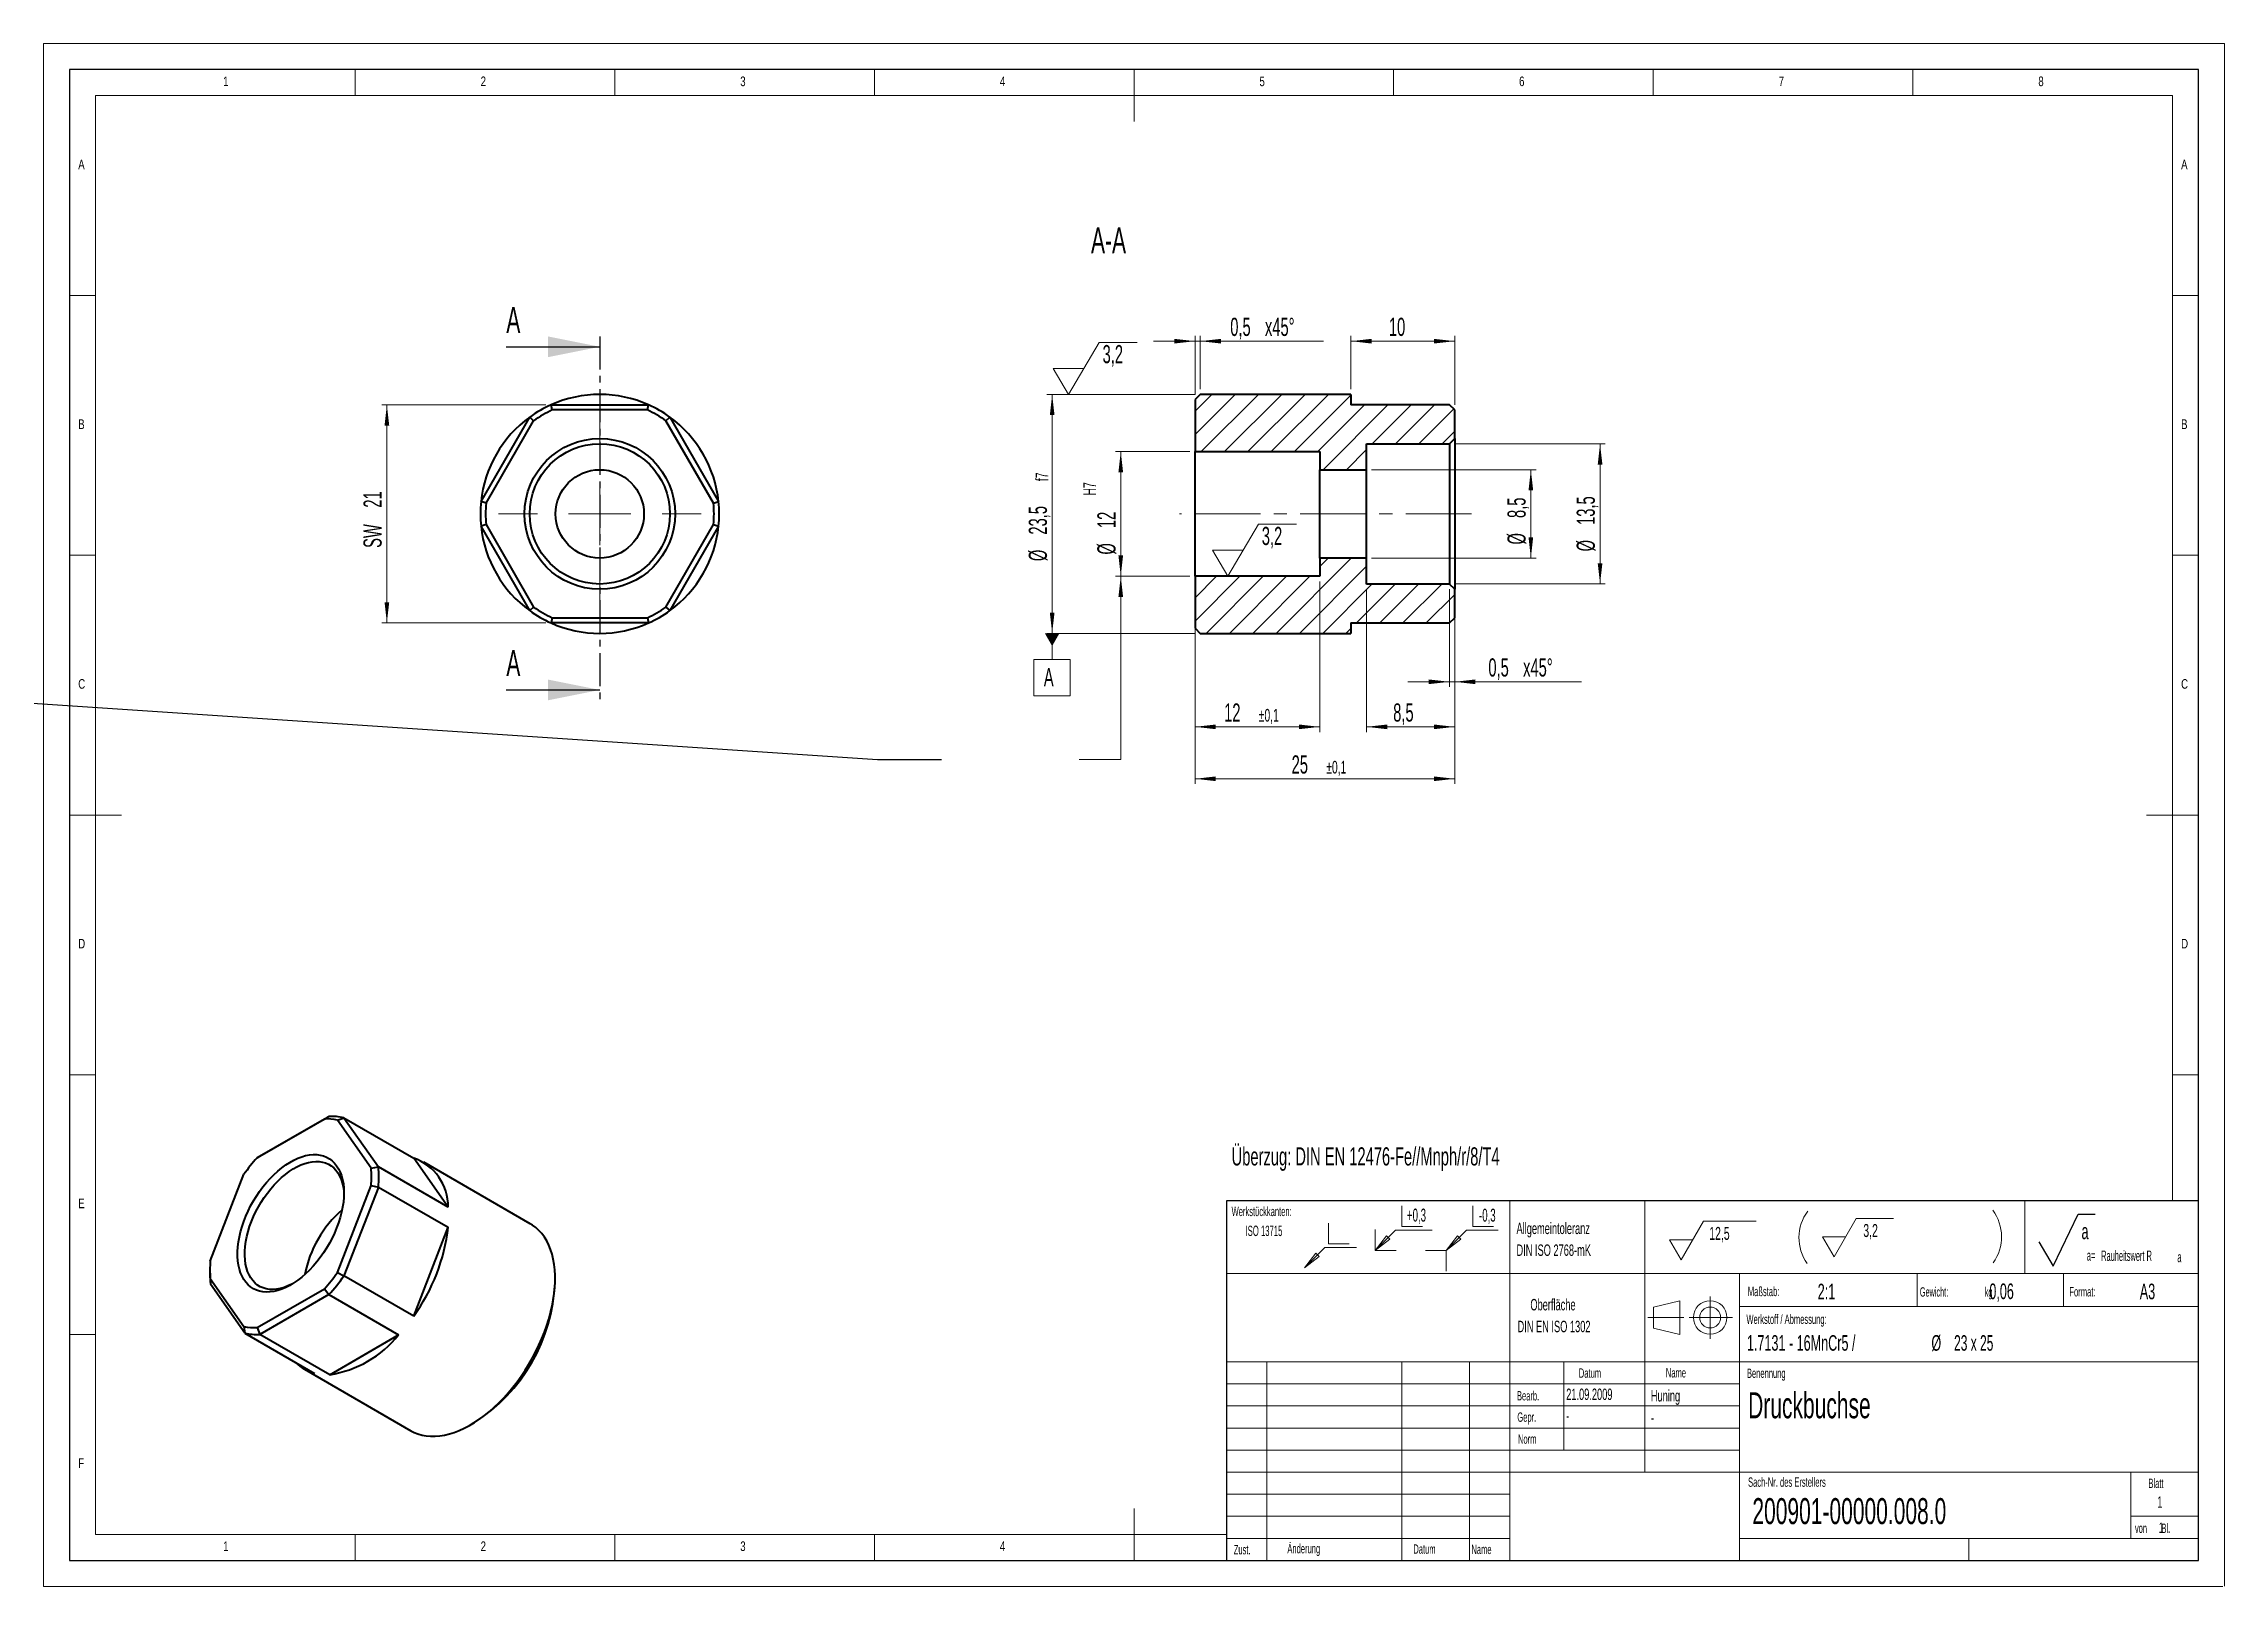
# Model space of a CAD drawing. Header units: millimetres. Extents: x -547 to 420, y 0 to 297.
# Drawn here: x 0 to 420, y 0 to 297 of the extents above; entities that cross this region are included whole.
import ezdxf

# ---------------------------------------------------------------- set-up
doc = ezdxf.new("R2010")
doc.units = ezdxf.units.MM
doc.linetypes.add('CENTER', pattern=[10.16, 6.35, -1.27, 1.27, -1.27])
doc.linetypes.add('CENTERX2', pattern=[20.32, 12.7, -2.54, 2.54, -2.54])
doc.layers.add('SLD-0', color=7, linetype='Continuous')
doc.styles.add('SLDTEXTSTYLE0', font='TXT', dxfattribs={"width": 0.605})
doc.styles.add('SLDTEXTSTYLE1', font='TXT', dxfattribs={"width": 0.554584})
doc.styles.add('SLDTEXTSTYLE2', font='TXT', dxfattribs={"width": 0.491563})
doc.styles.add('SLDTEXTSTYLE3', font='TXT', dxfattribs={"width": 0.75})
doc.styles.add('SLDTEXTSTYLE4', font='TXT', dxfattribs={"width": 0.575})
doc.styles.add('SLDTEXTSTYLE5', font='TXT', dxfattribs={"width": 0.5375})
doc.styles.add('SLDTEXTSTYLE6', font='TXT', dxfattribs={"width": 0.548462})
doc.dimstyles.new('SLDDIMSTYLE0', dxfattribs={"dimtxt": 3.5, "dimasz": 4, "dimexe": 0, "dimexo": 0.0625, "dimgap": 0.875, "dimtad": 1, "dimlfac": 0.5, "dimrnd": 1e-09, "dimzin": 12, "dimdsep": 46, "dimtxsty": 'SLDTEXTSTYLE0', "dimsah": 1, "dimcen": 0.09, "dimadec": 0, "dimazin": 0, "dimtfac": 1, "dimtofl": 0, "dimtmove": 0, "dimatfit": 3, "dimfxl": 1, "dimfrac": 2, "dimtolj": 1, "dimtzin": 12, "dimarcsym": 0})
doc.dimstyles.new('SLDDIMSTYLE1', dxfattribs={"dimtxt": 3.5, "dimasz": 4, "dimexe": 0, "dimexo": 0.0625, "dimgap": 0.875, "dimtad": 1, "dimlfac": 0.5, "dimrnd": 1e-09, "dimzin": 12, "dimdsep": 46, "dimtxsty": 'SLDTEXTSTYLE0', "dimsah": 1, "dimcen": 0.09, "dimadec": 0, "dimazin": 0, "dimtfac": 1, "dimtofl": 0, "dimtmove": 0, "dimatfit": 3, "dimfxl": 1, "dimfrac": 2, "dimtolj": 1, "dimtzin": 12, "dimarcsym": 0})
doc.dimstyles.new('SLDDIMSTYLE2', dxfattribs={"dimtxt": 3.5, "dimasz": 4, "dimexe": 0, "dimexo": 0.0625, "dimgap": 0.875, "dimtad": 1, "dimlfac": 0.5, "dimrnd": 1e-09, "dimzin": 12, "dimdsep": 46, "dimtxsty": 'SLDTEXTSTYLE0', "dimsah": 1, "dimcen": 0.09, "dimadec": 0, "dimazin": 0, "dimtfac": 1, "dimtofl": 0, "dimtmove": 0, "dimatfit": 3, "dimfxl": 1, "dimfrac": 2, "dimtolj": 1, "dimtzin": 12, "dimarcsym": 0})
doc.dimstyles.new('SLDDIMSTYLE3', dxfattribs={"dimtxt": 3.5, "dimasz": 4, "dimexe": 0, "dimexo": 0.0625, "dimgap": 0.875, "dimtad": 1, "dimlfac": 0.5, "dimrnd": 1e-09, "dimzin": 12, "dimdsep": 46, "dimtxsty": 'SLDTEXTSTYLE0', "dimsah": 1, "dimcen": 0.09, "dimadec": 0, "dimazin": 0, "dimtol": 1, "dimtp": 0.1, "dimtm": 0.1, "dimtfac": 1, "dimtdec": 1, "dimtofl": 0, "dimtmove": 0, "dimatfit": 3, "dimfxl": 1, "dimfrac": 2, "dimtolj": 1, "dimarcsym": 0})
doc.dimstyles.new('SLDDIMSTYLE4', dxfattribs={"dimtxt": 3.5, "dimasz": 4, "dimexe": 0, "dimexo": 0.0625, "dimgap": 0.875, "dimtad": 1, "dimlfac": 0.5, "dimrnd": 1e-09, "dimzin": 12, "dimdsep": 46, "dimtxsty": 'SLDTEXTSTYLE0', "dimsah": 1, "dimcen": 0.09, "dimadec": 0, "dimazin": 0, "dimtfac": 1, "dimtofl": 0, "dimtmove": 0, "dimatfit": 3, "dimfxl": 1, "dimfrac": 2, "dimtolj": 1, "dimtzin": 12, "dimarcsym": 0})
doc.dimstyles.new('SLDDIMSTYLE6', dxfattribs={"dimtxt": 0, "dimasz": 4, "dimexe": 0, "dimexo": 0.0625, "dimgap": 0, "dimtad": 0, "dimtih": 1, "dimtoh": 1, "dimdec": 0, "dimrnd": 1e-09, "dimzin": 0, "dimdsep": 46, "dimtxsty": 'Standard', "dimblk1": 'NONE', "dimblk2": 'NONE', "dimsah": 1, "dimcen": 0.09, "dimadec": 0, "dimazin": 0, "dimtfac": 4, "dimtdec": 0, "dimtofl": 0, "dimtmove": 0, "dimatfit": 3, "dimldrblk": 'NONE', "dimfxl": 1, "dimfrac": 2, "dimtolj": 1, "dimtzin": 0, "dimarcsym": 0})

msp = doc.modelspace()

# ---------------------------------------------------------------- texts
at = {"color": 7, "linetype": 'Continuous', "lineweight": 0, "attachment_point": 1}
for s, insert, char_height, style in [('1', (34.583, 290.668), 1.852, 'SLDTEXTSTYLE3'), ('2', (84.167, 290.668), 1.852, 'SLDTEXTSTYLE3'), ('3', (134.167, 290.668), 1.852, 'SLDTEXTSTYLE3'), ('4', (184.167, 290.668), 1.852, 'SLDTEXTSTYLE3'), ('5', (234.167, 290.668), 1.852, 'SLDTEXTSTYLE3'), ('6', (284.167, 290.668), 1.852, 'SLDTEXTSTYLE3'), ('7', (334.167, 290.668), 1.852, 'SLDTEXTSTYLE3'), ('8', (384.167, 290.668), 1.852, 'SLDTEXTSTYLE3'), ('A', (6.667, 274.668), 1.852, 'SLDTEXTSTYLE3'), ('A', (411.667, 274.668), 1.852, 'SLDTEXTSTYLE3'), ('A-A', (201.723, 261.633), 5, 'SLDTEXTSTYLE0'), ('B', (6.667, 224.668), 1.852, 'SLDTEXTSTYLE3'), ('B', (411.667, 224.668), 1.852, 'SLDTEXTSTYLE3'), ('C', (6.667, 174.668), 1.852, 'SLDTEXTSTYLE3'), ('C', (411.667, 174.668), 1.852, 'SLDTEXTSTYLE3'), ('D', (6.667, 124.668), 1.852, 'SLDTEXTSTYLE3'), ('D', (411.667, 124.668), 1.852, 'SLDTEXTSTYLE3'), ('E', (6.667, 74.668), 1.852, 'SLDTEXTSTYLE3'), ('Werkstückkanten:    ', (228.795, 73.096), 1.8, 'SLDTEXTSTYLE0'), ('-0,3', (276.454, 72.724), 2.5, 'SLDTEXTSTYLE1'), ('ISO 13715', (231.485, 69.46), 2, 'SLDTEXTSTYLE1'), ('Maßstab:', (328.218, 57.692), 1.8, 'SLDTEXTSTYLE0'), ('2:1', (341.678, 58.28), 3, 'SLDTEXTSTYLE0'), ('Gewicht:                  kg', (361.346, 57.598), 1.8, 'SLDTEXTSTYLE5'), ('0,06', (374.729, 58.322), 3, 'SLDTEXTSTYLE0'), ('Format:', (390.155, 57.624), 1.8, 'SLDTEXTSTYLE0'), ('A3', (403.704, 58.293), 3, 'SLDTEXTSTYLE0'), ('Werkstoff / Abmessung:  ', (327.947, 52.344), 1.8, 'SLDTEXTSTYLE0'), ('Name', (312.431, 42.029), 1.8, 'SLDTEXTSTYLE0'), ('21.09.2009', (293.239, 38.092), 2.2, 'SLDTEXTSTYLE0'), ('Datum', (295.665, 41.98), 1.8, 'SLDTEXTSTYLE0'), ('Huning', (309.539, 37.81), 2.2, 'SLDTEXTSTYLE0'), ('Benennung', (328.046, 41.952), 1.8, 'SLDTEXTSTYLE0'), ('Bearb.', (283.751, 37.607), 1.8, 'SLDTEXTSTYLE0'), ('Druckbuchse', (328.275, 37.378), 5, 'SLDTEXTSTYLE0'), ('Gepr.', (283.822, 33.502), 1.8, 'SLDTEXTSTYLE0'), ('-', (293.225, 34), 2.2, 'SLDTEXTSTYLE0'), ('-', (309.543, 33.581), 2.2, 'SLDTEXTSTYLE0'), ('Norm', (283.95, 29.272), 1.8, 'SLDTEXTSTYLE0'), ('F', (6.667, 24.668), 1.852, 'SLDTEXTSTYLE3'), ('Sach-Nr. des Erstellers', (328.267, 20.988), 1.8, 'SLDTEXTSTYLE0'), ('200901-00000.008.0', (329.095, 17.004), 5, 'SLDTEXTSTYLE0'), ('Blatt', (405.364, 20.762), 1.8, 'SLDTEXTSTYLE0'), ('1', (407.082, 17.348), 2.2, 'SLDTEXTSTYLE0'), ('1', (34.583, 8.668), 1.852, 'SLDTEXTSTYLE3'), ('2', (84.167, 8.668), 1.852, 'SLDTEXTSTYLE3'), ('3', (134.167, 8.668), 1.852, 'SLDTEXTSTYLE3'), ('4', (184.167, 8.668), 1.852, 'SLDTEXTSTYLE3'), ('Änderung', (239.537, 8.181), 1.8, 'SLDTEXTSTYLE0'), ('von       Bl.', (402.782, 12.104), 1.8, 'SLDTEXTSTYLE6'), ('1', (407.365, 12.307), 2, 'SLDTEXTSTYLE0'), ('Zust.', (229.206, 7.983), 1.8, 'SLDTEXTSTYLE0'), ('Datum', (263.799, 8.102), 1.8, 'SLDTEXTSTYLE0'), ('Name', (274.976, 8.031), 1.8, 'SLDTEXTSTYLE0')]:
    msp.add_mtext(s, dxfattribs=dict(at, insert=insert, char_height=char_height, style=style))
at = {"color": 7, "linetype": 'Continuous', "char_height": 5, "attachment_point": 1, "style": 'SLDTEXTSTYLE0'}
for insert in [(89.115, 246.312), (89.115, 180.256)]:
    msp.add_mtext('A', dxfattribs=dict(at, insert=insert))
at = {"color": 8, "linetype": 'Continuous', "lineweight": 0, "insert": (228.795, 84.543), "char_height": 3.5, "attachment_point": 1, "style": 'SLDTEXTSTYLE0'}
msp.add_mtext('Überzug: DIN EN 12476-Fe//Mnph/r/8/T4', dxfattribs=at)

# ---------------------------------------------------------------- blocks, each defined once
blk = doc.blocks.new('Block22')
at = {"color": 7, "linetype": 'Continuous', "lineweight": 0}
for p, q in [((2.23, 0), (6.51, 7.42)), ((6.51, 7.42), (16.66, 7.42)), ((0, 3.86), (4.46, 3.86)), ((0, 3.86), (2.23, 0))]:
    blk.add_line(p, q, dxfattribs=at)
at = {"color": 7, "linetype": 'Continuous', "lineweight": 0, "insert": (7.63, 6.32), "char_height": 2.5, "attachment_point": 1, "style": 'SLDTEXTSTYLE0'}
blk.add_mtext('12,5', dxfattribs=at)
blk = doc.blocks.new('Block23')
at = {"color": 7, "linetype": 'Continuous', "lineweight": 0}
blk.add_arc((-6.86, 4.98), 8.57, 324.4695, 36.7808, dxfattribs=at)
blk = doc.blocks.new('Block24')
at = {"layer": 'SLD-0', "color": 7, "linetype": 'Continuous', "lineweight": 0}
for p, q in [((6.51, 7.42), (2.23, 0)), ((6.51, 7.42), (13.68, 7.42)), ((2.23, 0), (0, 3.86)), ((0, 3.86), (4.46, 3.86))]:
    blk.add_line(p, q, dxfattribs=at)
at = {"layer": 'SLD-0', "insert": (7.87, 6.34), "char_height": 2.5, "attachment_point": 1, "style": 'SLDTEXTSTYLE0'}
blk.add_mtext('3,2', dxfattribs=at)
blk = doc.blocks.new('Block25')
at = {"color": 7, "linetype": 'Continuous', "lineweight": 0}
blk.add_arc((8.57, 4.98), 8.57, 143.2192, 215.5305, dxfattribs=at)
blk = doc.blocks.new('Block26')
at = {"color": 9, "linetype": 'Continuous', "lineweight": 0}
for p, q in [((5.1, 4.6), (5.1, 8.6)), ((5.1, 4.6), (9.1, 4.6)), ((0, 0), (0, 4)), ((0, 0), (3.9, 3.9)), ((0, 0), (2.15, 2.8)), ((0, 0), (2.8, 2.15)), ((0, 0), (4, 0)), ((2.15, 2.8), (2.8, 2.15)), ((3.9, 3.9), (10.96, 3.9))]:
    blk.add_line(p, q, dxfattribs=at)
at = {"color": 7, "linetype": 'Continuous', "lineweight": 0, "insert": (6.11, 8.05), "char_height": 2.5, "attachment_point": 1, "style": 'SLDTEXTSTYLE1'}
blk.add_mtext('+0,3', dxfattribs=at)
blk = doc.blocks.new('Block27')
at = {"color": 9, "linetype": 'Continuous', "lineweight": 0}
for p, q in [((4.596194, 4.596194), (4.596194, 8.596194)), ((4.596194, 4.596194), (8.596194, 4.596194)), ((0, 0), (3.896194, 3.896194)), ((0, 0), (2.149051, 2.800697)), ((0, 0), (2.800697, 2.14905)), ((2.149051, 2.800697), (2.800697, 2.14905)), ((3.896194, 3.896194), (10.010473, 3.896194))]:
    blk.add_line(p, q, dxfattribs=at)
blk = doc.blocks.new('Block28')
at = {"layer": 'SLD-0'}
for p, q in [((2.77, 0), (7.58, 10.04)), ((7.58, 10.04), (10.86, 10.04)), ((0, 4.71), (2.77, 0))]:
    blk.add_line(p, q, dxfattribs=at)
at = {"layer": 'SLD-0', "attachment_point": 1}
for s, insert, char_height, style in [('a', (8.22, 8.23), 3, 'SLDTEXTSTYLE0'), ('a=', (9.24, 3.08), 2, 'SLDTEXTSTYLE2'), ('Rauheitswert R', (12.01, 3.03), 2, 'SLDTEXTSTYLE2'), ('a', (26.68, 2.78), 2, 'SLDTEXTSTYLE2')]:
    blk.add_mtext(s, dxfattribs=dict(at, insert=insert, char_height=char_height, style=style))
blk = doc.blocks.new('SW_NOTE_0')
at = {"color": 0, "linetype": 'Continuous', "lineweight": 0, "char_height": 3, "attachment_point": 1}
for s, insert, style in [('1.7131 - 16MnCr5 / ', (0, 3.87), 'SLDTEXTSTYLE0'), ('%%c', (35.53, 3.87), 'SLDTEXTSTYLE0'), ('23 x 25', (39.9, 3.87), 'SLDTEXTSTYLE4')]:
    blk.add_mtext(s, dxfattribs=dict(at, insert=insert, style=style))
blk = doc.blocks.new('SW_NOTE_1')
at = {"color": 0, "linetype": 'Continuous', "lineweight": 0, "char_height": 2.2, "attachment_point": 1, "style": 'SLDTEXTSTYLE0'}
for s, insert in [('     Oberfläche', (0, 2.84)), ('DIN EN ISO 1302', (0, -1.36))]:
    blk.add_mtext(s, dxfattribs=dict(at, insert=insert))
blk = doc.blocks.new('SW_NOTE_2')
at = {"color": 0, "linetype": 'Continuous', "lineweight": 0, "char_height": 2.2, "attachment_point": 1, "style": 'SLDTEXTSTYLE0'}
for s, insert in [('Allgemeintoleranz', (0, 2.84)), ('DIN ISO 2768-mK', (0, -1.36))]:
    blk.add_mtext(s, dxfattribs=dict(at, insert=insert))
blk = doc.blocks.new('*D11')
at = {"color": 7, "linetype": 'Continuous', "lineweight": 15}
for p, q in [((96.73, 227.48), (65.11, 227.48)), ((66.11, 227.48), (66.11, 185.48)), ((96.73, 185.48), (65.11, 185.48))]:
    blk.add_line(p, q, dxfattribs=at)
for points in [[(66.11, 227.48), (65.66, 223.48), (66.56, 223.48)], [(66.11, 185.48), (66.56, 189.48), (65.66, 189.48)]]:
    blk.add_solid(points, dxfattribs=at)
at = {"color": 7, "linetype": 'Continuous', "lineweight": 15, "char_height": 3.5, "attachment_point": 1, "rotation": 90, "style": 'SLDTEXTSTYLE0'}
for s, insert in [('21', (61.6, 207.67)), ('SW', (61.6, 199.93))]:
    blk.add_mtext(s, dxfattribs=dict(at, insert=insert))
blk = doc.blocks.new('SW_CENTERMARKSYMBOL_0')
at = {"color": 0, "linetype": 'Continuous', "lineweight": 0}
for p, q in [((0, 12), (0, 19.5)), ((0, 0), (0, 6)), ((-12, 0), (-19.5, 0)), ((0, 0), (-6, 0)), ((0, 0), (0, -6)), ((0, 0), (6, 0)), ((12, 0), (19.5, 0)), ((0, -12), (0, -19.5))]:
    blk.add_line(p, q, dxfattribs=at)
blk = doc.blocks.new('*D13')
at = {"color": 7, "linetype": 'Continuous', "lineweight": 15}
for p, q in [((220.76, 218.48), (206.45, 218.48)), ((207.45, 218.48), (207.45, 194.48)), ((220.76, 194.48), (206.45, 194.48)), ((207.45, 194.48), (207.45, 159.17)), ((207.45, 159.17), (199.45, 159.17))]:
    blk.add_line(p, q, dxfattribs=at)
for points in [[(207.45, 218.48), (207, 214.48), (207.9, 214.48)], [(207.45, 194.48), (207.9, 198.48), (207, 198.48)], [(207.45, 194.48), (207, 190.48), (207.9, 190.48)]]:
    blk.add_solid(points, dxfattribs=at)
at = {"color": 7, "linetype": 'Continuous', "lineweight": 15, "attachment_point": 1, "rotation": 90, "style": 'SLDTEXTSTYLE0'}
for s, insert, char_height in [('H7', (200.23, 210.02), 2.45), ('12', (202.94, 203.74), 3.5), ('%%c', (202.94, 198.64), 3.5)]:
    blk.add_mtext(s, dxfattribs=dict(at, insert=insert, char_height=char_height))
blk = doc.blocks.new('*D14')
at = {"color": 7, "linetype": 'Continuous', "lineweight": 15}
for p, q in [((255.76, 214.98), (287.43, 214.98)), ((286.43, 214.98), (286.43, 197.98)), ((255.76, 197.98), (287.43, 197.98))]:
    blk.add_line(p, q, dxfattribs=at)
for points in [[(286.43, 214.98), (285.98, 210.98), (286.88, 210.98)], [(286.43, 197.98), (286.88, 201.98), (285.98, 201.98)]]:
    blk.add_solid(points, dxfattribs=at)
at = {"color": 7, "linetype": 'Continuous', "lineweight": 15, "char_height": 3.5, "attachment_point": 1, "rotation": 90, "style": 'SLDTEXTSTYLE0'}
for s, insert in [('8,5', (281.92, 205.68)), ('%%c', (281.92, 200.58))]:
    blk.add_mtext(s, dxfattribs=dict(at, insert=insert))
blk = doc.blocks.new('*D15')
at = {"color": 7, "linetype": 'Continuous', "lineweight": 15}
for p, q in [((271.76, 219.98), (300.76, 219.98)), ((299.76, 219.98), (299.76, 192.98)), ((271.76, 192.98), (300.76, 192.98))]:
    blk.add_line(p, q, dxfattribs=at)
for points in [[(299.76, 219.98), (299.31, 215.98), (300.21, 215.98)], [(299.76, 192.98), (300.21, 196.98), (299.31, 196.98)]]:
    blk.add_solid(points, dxfattribs=at)
at = {"color": 7, "linetype": 'Continuous', "lineweight": 15, "char_height": 3.5, "attachment_point": 1, "rotation": 90, "style": 'SLDTEXTSTYLE0'}
for s, insert in [('13,5', (295.25, 204.35)), ('%%c', (295.25, 199.25))]:
    blk.add_mtext(s, dxfattribs=dict(at, insert=insert))
blk = doc.blocks.new('*D16')
at = {"color": 7, "linetype": 'Continuous', "lineweight": 15}
for p, q in [((270.76, 191.98), (270.76, 173.15)), ((271.76, 190.98), (271.76, 173.15)), ((270.76, 174.15), (262.76, 174.15)), ((271.76, 174.15), (270.76, 174.15)), ((271.76, 174.15), (296.2, 174.15))]:
    blk.add_line(p, q, dxfattribs=at)
for points in [[(270.76, 174.15), (266.76, 174.6), (266.76, 173.7)], [(271.76, 174.15), (275.76, 173.7), (275.76, 174.6)]]:
    blk.add_solid(points, dxfattribs=at)
at = {"color": 7, "linetype": 'Continuous', "lineweight": 15, "char_height": 3.5, "attachment_point": 1, "style": 'SLDTEXTSTYLE0'}
for s, insert in [('0,5', (278.25, 178.66)), ('x45°', (284.94, 178.66))]:
    blk.add_mtext(s, dxfattribs=dict(at, insert=insert))
blk = doc.blocks.new('*D17')
at = {"color": 7, "linetype": 'Continuous', "lineweight": 15}
for p, q in [((254.76, 191.98), (254.76, 164.48)), ((271.76, 185.48), (271.76, 164.48)), ((254.76, 165.48), (271.76, 165.48))]:
    blk.add_line(p, q, dxfattribs=at)
for points in [[(254.76, 165.48), (258.76, 165.03), (258.76, 165.93)], [(271.76, 165.48), (267.76, 165.93), (267.76, 165.03)]]:
    blk.add_solid(points, dxfattribs=at)
at = {"color": 7, "linetype": 'Continuous', "lineweight": 15, "insert": (259.92, 169.99), "char_height": 3.5, "attachment_point": 1, "style": 'SLDTEXTSTYLE0'}
blk.add_mtext('8,5', dxfattribs=at)
blk = doc.blocks.new('*D18')
at = {"color": 7, "linetype": 'Continuous', "lineweight": 15}
for p, q in [((221.76, 193.48), (221.76, 164.48)), ((245.76, 193.48), (245.76, 164.48)), ((245.76, 165.48), (221.76, 165.48))]:
    blk.add_line(p, q, dxfattribs=at)
for points in [[(221.76, 165.48), (225.76, 165.03), (225.76, 165.93)], [(245.76, 165.48), (241.76, 165.93), (241.76, 165.03)]]:
    blk.add_solid(points, dxfattribs=at)
at = {"color": 7, "linetype": 'Continuous', "lineweight": 15, "attachment_point": 1, "style": 'SLDTEXTSTYLE0'}
for s, insert, char_height in [('12', (227.36, 169.99), 3.5), ('±0,1', (234.04, 168.94), 2.45)]:
    blk.add_mtext(s, dxfattribs=dict(at, insert=insert, char_height=char_height))
blk = doc.blocks.new('*D19')
at = {"color": 7, "linetype": 'Continuous', "lineweight": 15}
for p, q in [((221.76, 239.72), (213.76, 239.72)), ((221.76, 229.48), (221.76, 240.72)), ((222.76, 239.72), (221.76, 239.72)), ((222.76, 230.48), (222.76, 240.72)), ((222.76, 239.72), (246.49, 239.72))]:
    blk.add_line(p, q, dxfattribs=at)
for points in [[(221.76, 239.72), (217.76, 240.17), (217.76, 239.27)], [(222.76, 239.72), (226.76, 239.27), (226.76, 240.17)]]:
    blk.add_solid(points, dxfattribs=at)
at = {"color": 7, "linetype": 'Continuous', "lineweight": 15, "char_height": 3.5, "attachment_point": 1, "style": 'SLDTEXTSTYLE0'}
for s, insert in [('0,5', (228.54, 244.23)), ('x45°', (235.22, 244.23))]:
    blk.add_mtext(s, dxfattribs=dict(at, insert=insert))
blk = doc.blocks.new('*D20')
at = {"color": 7, "linetype": 'Continuous', "lineweight": 15}
for p, q in [((251.76, 230.48), (251.76, 240.72)), ((251.76, 239.72), (271.76, 239.72)), ((271.76, 227.48), (271.76, 240.72))]:
    blk.add_line(p, q, dxfattribs=at)
for points in [[(251.76, 239.72), (255.76, 239.27), (255.76, 240.17)], [(271.76, 239.72), (267.76, 240.17), (267.76, 239.27)]]:
    blk.add_solid(points, dxfattribs=at)
at = {"color": 7, "linetype": 'Continuous', "lineweight": 15, "insert": (259.09, 244.23), "char_height": 3.5, "attachment_point": 1, "style": 'SLDTEXTSTYLE0'}
blk.add_mtext('10', dxfattribs=at)
blk = doc.blocks.new('*D21')
at = {"color": 7, "linetype": 'Continuous', "lineweight": 15}
for p, q in [((271.76, 185.48), (271.76, 154.48)), ((221.76, 183.48), (221.76, 154.48)), ((221.76, 155.48), (271.76, 155.48))]:
    blk.add_line(p, q, dxfattribs=at)
for points in [[(221.76, 155.48), (225.76, 155.03), (225.76, 155.93)], [(271.76, 155.48), (267.76, 155.93), (267.76, 155.03)]]:
    blk.add_solid(points, dxfattribs=at)
at = {"color": 7, "linetype": 'Continuous', "lineweight": 15, "attachment_point": 1, "style": 'SLDTEXTSTYLE0'}
for s, insert, char_height in [('25', (240.36, 159.99), 3.5), ('±0,1', (247.04, 158.94), 2.45)]:
    blk.add_mtext(s, dxfattribs=dict(at, insert=insert, char_height=char_height))
blk = doc.blocks.new('*D22')
at = {"color": 7, "linetype": 'Continuous', "lineweight": 15}
for p, q in [((221.76, 229.48), (193.24, 229.48)), ((194.24, 229.48), (194.24, 195.79)), ((194.24, 229.48), (194.24, 183.48)), ((221.76, 183.48), (193.24, 183.48))]:
    blk.add_line(p, q, dxfattribs=at)
for points in [[(194.24, 229.48), (193.79, 225.48), (194.69, 225.48)], [(194.24, 183.48), (194.69, 187.48), (193.79, 187.48)]]:
    blk.add_solid(points, dxfattribs=at)
at = {"color": 7, "linetype": 'Continuous', "lineweight": 15, "attachment_point": 1, "rotation": 90, "style": 'SLDTEXTSTYLE0'}
for s, insert, char_height in [('f7', (191.08, 212.77), 2.45), ('23,5', (189.73, 202.48), 3.5), ('%%c', (189.73, 197.38), 3.5)]:
    blk.add_mtext(s, dxfattribs=dict(at, insert=insert, char_height=char_height))
blk = doc.blocks.new('SW_SFSYMBOL_0')
at = {"color": 0, "linetype": 'Continuous', "lineweight": 0}
for p, q in [((-6.54, -5), (-0.65, 5)), ((-0.65, 5), (6.68, 5)), ((-6.54, -5), (-9.49, 0)), ((-3.6, 0), (-9.49, 0))]:
    blk.add_line(p, q, dxfattribs=at)
at = {"color": 0, "linetype": 'Continuous', "lineweight": 0, "insert": (0, 4.51), "char_height": 3.5, "attachment_point": 1, "style": 'SLDTEXTSTYLE0'}
blk.add_mtext('3,2', dxfattribs=at)
blk = doc.blocks.new('SW_SFSYMBOL_1')
at = {"color": 0, "linetype": 'Continuous', "lineweight": 0}
for p, q in [((-6.54, -5), (-0.65, 5)), ((-0.65, 5), (6.68, 5)), ((-6.54, -5), (-9.49, 0)), ((-3.6, 0), (-9.49, 0)), ((17.81, -5), (-7.54, -5))]:
    blk.add_line(p, q, dxfattribs=at)
at = {"color": 0, "linetype": 'Continuous', "lineweight": 0, "insert": (0, 4.51), "char_height": 3.5, "attachment_point": 1, "style": 'SLDTEXTSTYLE0'}
blk.add_mtext('3,2', dxfattribs=at)
blk = doc.blocks.new('SW_DATUMTAG_0')
at = {"color": 0, "linetype": 'Continuous', "lineweight": 0}
for p, q in [((1.6, 11.2), (1.6, 6.19)), ((-1.9, 6.19), (5.1, 6.19)), ((-1.9, -0.81), (-1.9, 6.19)), ((5.1, 6.19), (5.1, -0.81)), ((5.1, -0.81), (-1.9, -0.81))]:
    blk.add_line(p, q, dxfattribs=at)
blk.add_solid([(0.2, 11.2), (3, 11.2), (1.6, 8.75)], dxfattribs=at)
at = {"color": 0, "linetype": 'Continuous', "lineweight": 0, "insert": (0, 4.51, 11.7), "char_height": 3.5, "attachment_point": 1, "style": 'SLDTEXTSTYLE0'}
blk.add_mtext('A', dxfattribs=at)
blk = doc.blocks.new('_NONE')

# ---------------------------------------------------------------- dimensions: what is measured, and where the dimension line sits
at = {"color": 7, "linetype": 'Continuous', "lineweight": 15}
for base, p1, p2, picture, middle in [((221.764, 239.717), (222.764, 229.475), (221.764, 228.475), '*D19', (236.719, 239.717)), ((270.764, 174.152), (271.764, 191.975), (270.764, 192.975), '*D16', (286.432, 174.152))]:
    dim = msp.add_linear_dim(base=base, p1=p1, p2=p2, text='<>x45°', dimstyle='SLDDIMSTYLE2', dxfattribs=at)
    dim.commit()
    dim.dimension.update_dxf_attribs({"geometry": picture, "text_midpoint": middle, "dimtype": 160})
for base, p1, p2, dimstyle, picture, middle in [((271.764, 239.717), (251.764, 229.475), (271.764, 226.475), 'SLDDIMSTYLE0', '*D20', (261.764, 239.717)), ((221.764, 165.475), (245.764, 194.475), (221.764, 194.475), 'SLDDIMSTYLE3', '*D18', (233.764, 165.475)), ((271.764, 165.475), (254.764, 192.975), (271.764, 186.475), 'SLDDIMSTYLE0', '*D17', (263.264, 165.475)), ((271.764, 155.475), (221.764, 184.475), (271.764, 186.475), 'SLDDIMSTYLE3', '*D21', (246.764, 155.475))]:
    dim = msp.add_linear_dim(base=base, p1=p1, p2=p2, dimstyle=dimstyle, dxfattribs=at)
    dim.commit()
    dim.dimension.update_dxf_attribs({"geometry": picture, "text_midpoint": middle, "dimtype": 160})
for base, p1, p2, text, dimstyle, picture, middle in [((66.115, 185.475), (97.734, 227.475), (97.734, 185.475), 'SW<>', 'SLDDIMSTYLE0', '*D11', (66.115, 206.475)), ((194.241, 183.475), (222.764, 229.475), (222.764, 183.475), '%%c<>f7', 'SLDDIMSTYLE4', '*D22', (194.241, 206.475)), ((207.448, 194.475), (221.764, 218.475), (221.764, 194.475), '%%c<>\\SH7^ ;', 'SLDDIMSTYLE1', '*D13', (207.448, 206.475)), ((299.764, 192.975), (270.764, 219.975), (270.764, 192.975), '%%c<>', 'SLDDIMSTYLE0', '*D15', (299.764, 206.475)), ((286.432, 197.975), (254.764, 214.975), (254.764, 197.975), '%%c<>', 'SLDDIMSTYLE0', '*D14', (286.432, 206.475))]:
    dim = msp.add_linear_dim(base=base, p1=p1, p2=p2, angle=90, text=text, dimstyle=dimstyle, dxfattribs=at)
    dim.commit()
    dim.dimension.update_dxf_attribs({"geometry": picture, "text_midpoint": middle, "dimtype": 160})

# ---------------------------------------------------------------- hatches: boundary and pattern name
at = {"linetype": 'Continuous', "lineweight": 0}
h = msp.add_hatch(dxfattribs=at)
h.set_pattern_fill('ANSI31', style=0)
h.paths.add_polyline_path([(254.764, 219.975), (270.764, 219.975), (271.764, 220.975), (271.764, 226.475), (270.764, 227.475), (251.764, 227.475), (251.764, 229.475), (222.764, 229.475), (221.764, 228.475), (221.764, 218.475), (245.764, 218.475), (245.764, 214.975), (254.764, 214.975)], flags=0)
h = msp.add_hatch(dxfattribs=at)
h.set_pattern_fill('ANSI31', style=0)
h.paths.add_polyline_path([(271.764, 186.475), (271.764, 191.975), (270.764, 192.975), (254.764, 192.975), (254.764, 197.975), (245.764, 197.975), (245.764, 194.475), (221.764, 194.475), (221.764, 184.475), (222.764, 183.475), (251.764, 183.475), (251.764, 185.475), (270.764, 185.475)], flags=0)

# ---------------------------------------------------------------- linework, layer by layer
at = {"color": 7, "linetype": 'Continuous', "lineweight": 0}
for p, q in [((0, 297), (0, 0.017)), ((420, 297), (0, 297)), ((419.993, 0.037), (420, 297)), ((60, 287), (60, 292)), ((110, 292), (110, 287)), ((160, 287), (160, 292)), ((210, 292), (210, 282)), ((260, 287), (260, 292)), ((310, 292), (310, 287)), ((360, 287), (360, 292)), ((410, 287), (10, 287)), ((10, 287), (10, 10)), ((410, 287), (410, 74.25)), ((10, 248.5), (5, 248.5)), ((415, 248.5), (410, 248.5)), ((5, 198.5), (10, 198.5)), ((410, 198.5), (415, 198.5)), ((5, 148.5), (15, 148.5)), ((415, 148.5), (405, 148.5)), ((5, 98.5), (10, 98.5)), ((410, 98.5), (415, 98.5)), ((308.4, 60.25), (308.4, 74.25)), ((381.554, 74.25), (381.554, 60.25)), ((308.4, 60.25), (308.4, 22)), ((360.824, 60.25), (360.824, 53.875)), ((389, 60.25), (389, 53.875)), ((415, 53.875), (326.6, 53.875)), ((10, 48.5), (5, 48.5)), ((235.6, 43.25), (235.6, 5)), ((261.6, 5), (261.6, 43.25)), ((274.6, 43.25), (274.6, 5)), ((292.8, 26.25), (292.8, 43.25)), ((326.6, 39), (227.8, 39)), ((326.6, 34.75), (227.8, 34.75)), ((326.6, 30.5), (227.8, 30.5)), ((326.6, 26.25), (227.8, 26.25)), ((282.4, 22), (227.8, 22)), ((402, 9.25), (402, 22)), ((282.4, 17.75), (227.8, 17.75)), ((210, 5), (210, 15)), ((282.4, 13.5), (227.8, 13.5)), ((415, 13.5), (402, 13.5)), ((10, 10), (227.8, 10)), ((60, 5), (60, 10)), ((110, 10), (110, 5)), ((160, 5), (160, 10)), ((326.6, 9.25), (415, 9.25)), ((370.8, 5), (370.8, 9.25)), ((0, 0.017), (419.733, 0.02))]:
    msp.add_line(p, q, dxfattribs=at)
at = {"color": 7, "linetype": 'Continuous', "lineweight": 30}
for p, q in [((415, 292), (5, 292)), ((5, 292), (5, 5.017)), ((415, 74.25), (415, 292)), ((89.115, 238.642), (107.115, 238.642)), ((89.115, 172.586), (107.115, 172.586)), ((227.8, 74.25), (227.8, 5.017)), ((415, 74.25), (227.8, 74.25)), ((415, 5), (415, 74.25)), ((5, 5.017), (227.8, 5.017)), ((227.8, 5.017), (415, 5))]:
    msp.add_line(p, q, dxfattribs=at)
at = {"color": 7, "linetype": 'CENTER', "lineweight": 30}
msp.add_line((107.115, 240.642), (107.115, 170.586), dxfattribs=at)
at = {"color": 7, "linetype": 'Continuous', "lineweight": 40}
for p, q in [((97.95, 226.475), (97.734, 227.475)), ((97.734, 227.475), (116.496, 227.475)), ((116.28, 226.475), (116.496, 227.475)), ((222.764, 229.475), (221.764, 228.475)), ((221.764, 228.475), (221.764, 218.475)), ((251.764, 229.475), (222.764, 229.475)), ((251.764, 229.475), (251.764, 227.475)), ((270.764, 227.475), (251.764, 227.475)), ((271.764, 226.475), (270.764, 227.475)), ((84.238, 208.851), (93.619, 225.099)), ((85.212, 208.538), (94.377, 224.412)), ((93.619, 225.099), (94.377, 224.412)), ((116.28, 226.475), (97.95, 226.475)), ((119.853, 224.412), (120.611, 225.099)), ((129.018, 208.538), (119.853, 224.412)), ((120.611, 225.099), (129.992, 208.851)), ((271.764, 220.975), (271.764, 226.475)), ((221.764, 194.475), (221.764, 218.475)), ((221.764, 218.475), (245.764, 218.475)), ((245.764, 218.475), (245.764, 214.975)), ((254.764, 214.975), (254.764, 219.975)), ((254.764, 219.975), (270.764, 219.975)), ((270.764, 219.975), (271.764, 220.975)), ((270.764, 219.975), (270.764, 192.975)), ((271.764, 220.975), (271.764, 191.975)), ((245.764, 214.975), (254.764, 214.975)), ((245.764, 197.975), (245.764, 214.975)), ((254.764, 197.975), (254.764, 214.975)), ((85.212, 208.538), (84.238, 208.851)), ((129.018, 208.538), (129.992, 208.851)), ((85.212, 204.412), (84.238, 204.099)), ((93.619, 187.851), (84.238, 204.099)), ((85.212, 204.412), (94.377, 188.538)), ((119.853, 188.538), (129.018, 204.412)), ((129.992, 204.099), (120.611, 187.851)), ((129.018, 204.412), (129.992, 204.099)), ((254.764, 197.975), (245.764, 197.975)), ((245.764, 197.975), (245.764, 194.475)), ((254.764, 192.975), (254.764, 197.975)), ((245.764, 194.475), (221.764, 194.475)), ((221.764, 194.475), (221.764, 184.475)), ((270.764, 192.975), (254.764, 192.975)), ((271.764, 191.975), (270.764, 192.975)), ((271.764, 186.475), (271.764, 191.975)), ((94.377, 188.538), (93.619, 187.851)), ((97.95, 186.475), (97.734, 185.475)), ((116.496, 185.475), (97.734, 185.475)), ((97.95, 186.475), (116.28, 186.475)), ((116.28, 186.475), (116.496, 185.475)), ((119.853, 188.538), (120.611, 187.851)), ((251.764, 185.475), (270.764, 185.475)), ((251.764, 185.475), (251.764, 183.475)), ((270.764, 185.475), (271.764, 186.475)), ((221.764, 184.475), (222.764, 183.475)), ((222.764, 183.475), (251.764, 183.475)), ((54.07, 89.977), (41.108, 82.495)), ((41.663, 82.815), (54.929, 90.474)), ((54.07, 89.977), (54.929, 90.474)), ((56.596, 89.751), (57.839, 90.214)), ((63.077, 80.531), (56.596, 89.751)), ((57.839, 90.214), (71.274, 82.458)), ((57.839, 90.214), (64.472, 80.776)), ((41.108, 82.495), (41.663, 82.815)), ((63.077, 80.531), (64.472, 80.776)), ((77.907, 73.02), (64.472, 80.776)), ((77.907, 73.02), (71.274, 82.458)), ((93.736, 69.822), (73.23, 81.66)), ((32.101, 62.649), (38.582, 79.352)), ((56.596, 60.458), (63.077, 77.162)), ((64.472, 76.895), (57.839, 59.799)), ((63.077, 77.162), (64.472, 76.895)), ((64.472, 76.895), (77.907, 69.14)), ((71.274, 52.043), (77.907, 69.14)), ((32.033, 60.925), (32.033, 60.108)), ((32.101, 59.28), (38.582, 50.059)), ((32.101, 59.28), (32.12, 58.219)), ((56.596, 60.458), (57.839, 59.799)), ((71.274, 52.043), (57.839, 59.799)), ((98.501, 58.476), (98.501, 59.292)), ((38.753, 48.781), (32.12, 58.219)), ((41.108, 49.833), (54.07, 57.316)), ((54.929, 56.179), (41.663, 48.52)), ((54.07, 57.316), (54.929, 56.179)), ((54.929, 56.179), (68.364, 48.423)), ((38.582, 50.059), (38.753, 48.781)), ((38.753, 48.781), (52.188, 41.025)), ((41.108, 49.833), (41.663, 48.52)), ((55.098, 40.765), (41.663, 48.52)), ((55.098, 40.765), (68.364, 48.423)), ((50.232, 41.822), (70.738, 29.984)), ((82.24, 31.124), (82.947, 31.533))]:
    msp.add_line(p, q, dxfattribs=at)
at = {"color": 7, "linetype": 'CENTERX2', "lineweight": 0}
for p, q in [((275.026, 206.475), (218.764, 206.475)), ((320.964, 55.832), (320.964, 47.68)), ((308.935, 51.778), (315.889, 51.778)), ((316.892, 51.778), (325.262, 51.778))]:
    msp.add_line(p, q, dxfattribs=at)
at = {"color": 9, "linetype": 'Continuous', "lineweight": 0}
for p, q in [((275.233, 69.281), (275.233, 73.281)), ((270.137, 64.685), (274.033, 68.581)), ((270.137, 64.685), (272.286, 67.486)), ((272.286, 67.486), (272.938, 66.834)), ((274.033, 68.581), (280.147, 68.581)), ((275.233, 69.281), (279.233, 69.281)), ((266.137, 64.685), (270.137, 64.685)), ((270.137, 64.685), (272.938, 66.834)), ((270.137, 60.685), (270.137, 64.685))]:
    msp.add_line(p, q, dxfattribs=at)
at = {"color": 7, "linetype": 'Continuous', "lineweight": 15}
for p, q in [((282.4, 5), (282.4, 74.25)), ((282.4, 60.25), (227.8, 60.25)), ((282.4, 60.25), (415, 60.25)), ((326.6, 60.25), (326.6, 5)), ((310.064, 53.77), (315.135, 54.99)), ((315.135, 54.99), (315.135, 48.521)), ((310.064, 53.77), (310.064, 49.741)), ((315.135, 48.521), (310.064, 49.741)), ((415, 43.25), (227.8, 43.25)), ((282.4, 22), (415, 22)), ((227.8, 9.25), (282.4, 9.25))]:
    msp.add_line(p, q, dxfattribs=at)
at = {"color": 7, "linetype": 'Continuous', "lineweight": 40, "flags": 128}
for points in [[(57.842, 75.824), (57.813, 74.912), (57.725, 73.971), (57.579, 73.006), (57.375, 72.024), (57.116, 71.03), (56.802, 70.029), (56.436, 69.028), (56.018, 68.032), (55.553, 67.046), (55.042, 66.077), (54.488, 65.129), (53.894, 64.209), (53.265, 63.322), (52.603, 62.472), (51.912, 61.665), (51.197, 60.905), (50.461, 60.197), (49.708, 59.544), (48.943, 58.951), (48.171, 58.42), (47.395, 57.956), (46.62, 57.559), (45.851, 57.233), (45.092, 56.98), (44.347, 56.801), (43.62, 56.697), (42.917, 56.669), (42.24, 56.716), (41.594, 56.839), (40.982, 57.037), (40.408, 57.309), (39.875, 57.653), (39.386, 58.066), (38.944, 58.548), (38.552, 59.095), (38.212, 59.704), (37.925, 60.371), (37.694, 61.092), (37.519, 61.865), (37.402, 62.683), (37.343, 63.543), (37.343, 64.439), (37.402, 65.366), (37.519, 66.319), (37.694, 67.293), (37.925, 68.282), (38.212, 69.28), (38.552, 70.282), (38.944, 71.282), (39.386, 72.273), (39.875, 73.252), (40.408, 74.211), (40.982, 75.145), (41.594, 76.049), (42.24, 76.918), (42.917, 77.747), (43.62, 78.531), (44.347, 79.266), (45.092, 79.947), (45.851, 80.571), (46.62, 81.133), (47.395, 81.631), (48.171, 82.062), (48.943, 82.423), (49.708, 82.713), (50.461, 82.929), (51.197, 83.071), (51.912, 83.137), (52.603, 83.127), (53.265, 83.042), (53.894, 82.882), (54.488, 82.647), (55.042, 82.339), (55.553, 81.96), (56.018, 81.512), (56.436, 80.997), (56.802, 80.419), (57.116, 79.781), (57.375, 79.086), (57.579, 78.338), (57.725, 77.542), (57.813, 76.703), (57.842, 75.824)], [(40.029, 70.236), (40.429, 71.199), (40.877, 72.152), (41.372, 73.088), (41.908, 74.002), (42.485, 74.888), (43.097, 75.741), (43.741, 76.555), (44.413, 77.326), (45.109, 78.049), (45.825, 78.719), (46.556, 79.332), (47.298, 79.884), (48.046, 80.372), (48.796, 80.794), (49.542, 81.145), (50.281, 81.425), (51.007, 81.632), (51.717, 81.763), (52.406, 81.819), (53.069, 81.799), (53.703, 81.703), (54.303, 81.532), (54.867, 81.286), (55.39, 80.968), (55.869, 80.58), (56.302, 80.123), (56.685, 79.6), (57.017, 79.015), (57.294, 78.371), (57.517, 77.673), (57.682, 76.924), (57.79, 76.13), (57.836, 75.405)], [(47.95, 58.281), (47.796, 58.2), (47.05, 57.849), (46.311, 57.569), (45.585, 57.363), (44.875, 57.231), (44.186, 57.175), (43.523, 57.195), (42.889, 57.291), (42.289, 57.462), (41.725, 57.708), (41.202, 58.026), (40.723, 58.415), (40.29, 58.872), (39.907, 59.394), (39.575, 59.979), (39.298, 60.623), (39.075, 61.321), (38.91, 62.07), (38.802, 62.864), (38.753, 63.7), (38.763, 64.571), (38.832, 65.472), (38.959, 66.399), (39.143, 67.344), (39.384, 68.303), (39.68, 69.269), (40.029, 70.236)], [(70.738, 29.984), (71.355, 29.664), (72.097, 29.366), (72.876, 29.142), (73.688, 28.992), (74.53, 28.916), (75.401, 28.916), (76.295, 28.991), (77.211, 29.141), (78.145, 29.365), (79.094, 29.662), (80.054, 30.033), (81.022, 30.474), (81.994, 30.985), (82.967, 31.563), (83.937, 32.207), (84.901, 32.915), (85.856, 33.683), (86.798, 34.509), (87.723, 35.391), (88.629, 36.324), (89.512, 37.306), (90.369, 38.333), (91.197, 39.402), (91.992, 40.508), (92.753, 41.648), (93.476, 42.817), (94.159, 44.012), (94.799, 45.228), (95.394, 46.46), (95.943, 47.705), (96.442, 48.958), (96.89, 50.214), (97.286, 51.469), (97.628, 52.718), (97.914, 53.957), (98.145, 55.182), (98.319, 56.388), (98.435, 57.571), (98.493, 58.726), (98.493, 59.85), (98.435, 60.938), (98.319, 61.986), (98.145, 62.992), (97.914, 63.95), (97.628, 64.858), (97.286, 65.713), (96.89, 66.511), (96.442, 67.249), (95.943, 67.926), (95.394, 68.538), (94.799, 69.083), (94.159, 69.56), (93.736, 69.822)]]:
    msp.add_lwpolyline(points, dxfattribs=at)
at = {"color": 7, "linetype": 'Continuous', "lineweight": 40}
for radius in [14.5, 13.5, 8.5]:
    msp.add_circle((107.115, 206.475), radius, dxfattribs=at)
at = {"color": 7, "linetype": 'Continuous', "lineweight": 15}
for radius in [3.234, 2.014]:
    msp.add_circle((320.964, 51.778), radius, dxfattribs=at)
at = {"color": 7, "linetype": 'Continuous', "lineweight": 40}
for centre, radius, start, end in [((107.115, 206.475), 23, 114.07061, 125.92939), ((107.115, 206.475), 23, 65.92939, 114.07061), ((107.115, 206.475), 23, 54.07061, 65.92939), ((107.115, 206.475), 23, 125.92939, 174.07061), ((107.115, 206.475), 22, 114.61998, 125.38002), ((107.115, 206.475), 22, 54.61998, 65.38002), ((107.115, 206.475), 23, 5.92939, 54.07061), ((107.115, 206.475), 23, 174.07061, 185.92939), ((107.115, 206.475), 22, 174.61998, 185.38002), ((107.115, 206.475), 22, 354.61998, 5.38002), ((107.115, 206.475), 23, 354.07061, 5.92939), ((107.115, 206.475), 23, 185.92939, 234.07061), ((107.115, 206.475), 23, 305.92939, 354.07061), ((107.115, 206.475), 23, 234.07061, 245.92939), ((107.115, 206.475), 22, 234.61998, 245.38002), ((107.115, 206.475), 23, 245.92939, 294.07061), ((107.115, 206.475), 22, 294.61998, 305.38002), ((107.115, 206.475), 23, 294.07061, 305.92939), ((54.55, 81.108), 8.882, 76.68174, 93.09926), ((55.567, 81.204), 9.292, 75.84563, 93.93532), ((67.483, 58.706), 35.518, 137.95133, 144.45952), ((42.424, 78.846), 20.721, 355.33765, 4.66235), ((42.901, 78.836), 21.658, 354.86076, 5.13924), ((68.066, 73.153), 9.842, 359.22393, 70.97742), ((71.857, 55.896), 21.95, 130.93236, 169.07301), ((42.216, 73.152), 35.916, 324.00348, 353.58516), ((52.754, 60.964), 20.721, 175.33765, 184.66235), ((52.056, 60.083), 20.024, 179.9284, 185.34375), ((27.695, 81.104), 35.518, 317.95133, 324.45952), ((27.511, 81.199), 37.119, 317.61847, 324.7924), ((64.839, 59.947), 33.693, 302.50798, 357.49739), ((40.628, 58.702), 8.882, 256.68174, 273.09926), ((41.025, 57.791), 9.292, 255.84563, 273.93532), ((51.834, 61.738), 21.226, 278.8457, 321.14892), ((54.133, 48.579), 7.8, 224.44222, 255.56318)]:
    msp.add_arc(centre, radius, start, end, dxfattribs=at)
at = {"color": 7, "linetype": 'Continuous', "lineweight": 30}
for points in [[(107.115, 238.642), (97.115, 240.642), (97.115, 236.642)], [(107.115, 172.586), (97.115, 174.586), (97.115, 170.586)]]:
    msp.add_solid(points, dxfattribs=at)

# ---------------------------------------------------------------- block references
at = {"color": 7, "linetype": 'Continuous', "lineweight": 0}
for name, p in [('SW_SFSYMBOL_1', (203.952, 234.475)), ('SW_CENTERMARKSYMBOL_0', (107.115, 206.475)), ('SW_SFSYMBOL_0', (234.609, 199.475)), ('SW_DATUMTAG_0', (192.637, 172.277)), ('SW_NOTE_2', (283.665, 67.197)), ('SW_NOTE_1', (283.869, 52.504)), ('SW_NOTE_0', (328.041, 44.509))]:
    msp.add_blockref(name, p, dxfattribs=at)
at = {"color": 7, "linetype": 'Continuous'}
for name, p in [('Block26', (256.47, 64.685)), ('Block25', (338.064, 62.147)), ('Block23', (375.374, 62.317)), ('Block28', (384.264, 61.633)), ('Block27', (242.853, 61.342)), ('Block22', (313.152, 62.894)), ('Block24', (342.588, 63.43))]:
    msp.add_blockref(name, p, dxfattribs=at)

msp.set_redraw_order([(e.dxf.handle, doc.entitydb.next_handle()) for e in msp.query("TEXT MTEXT ATTDEF DIMENSION ARC_DIMENSION")])  # texts and dimensions are drawn at this point

# ---------------------------------------------------------------- leaders
at = {"color": 7, "linetype": 'Continuous', "lineweight": 0, "has_arrowhead": 0}
msp.add_leader([(-547.167, 206.475), (160.593, 159.17), (172.905, 159.17)], dimstyle='SLDDIMSTYLE6', dxfattribs=at)

doc.saveas('drawing.dxf')
